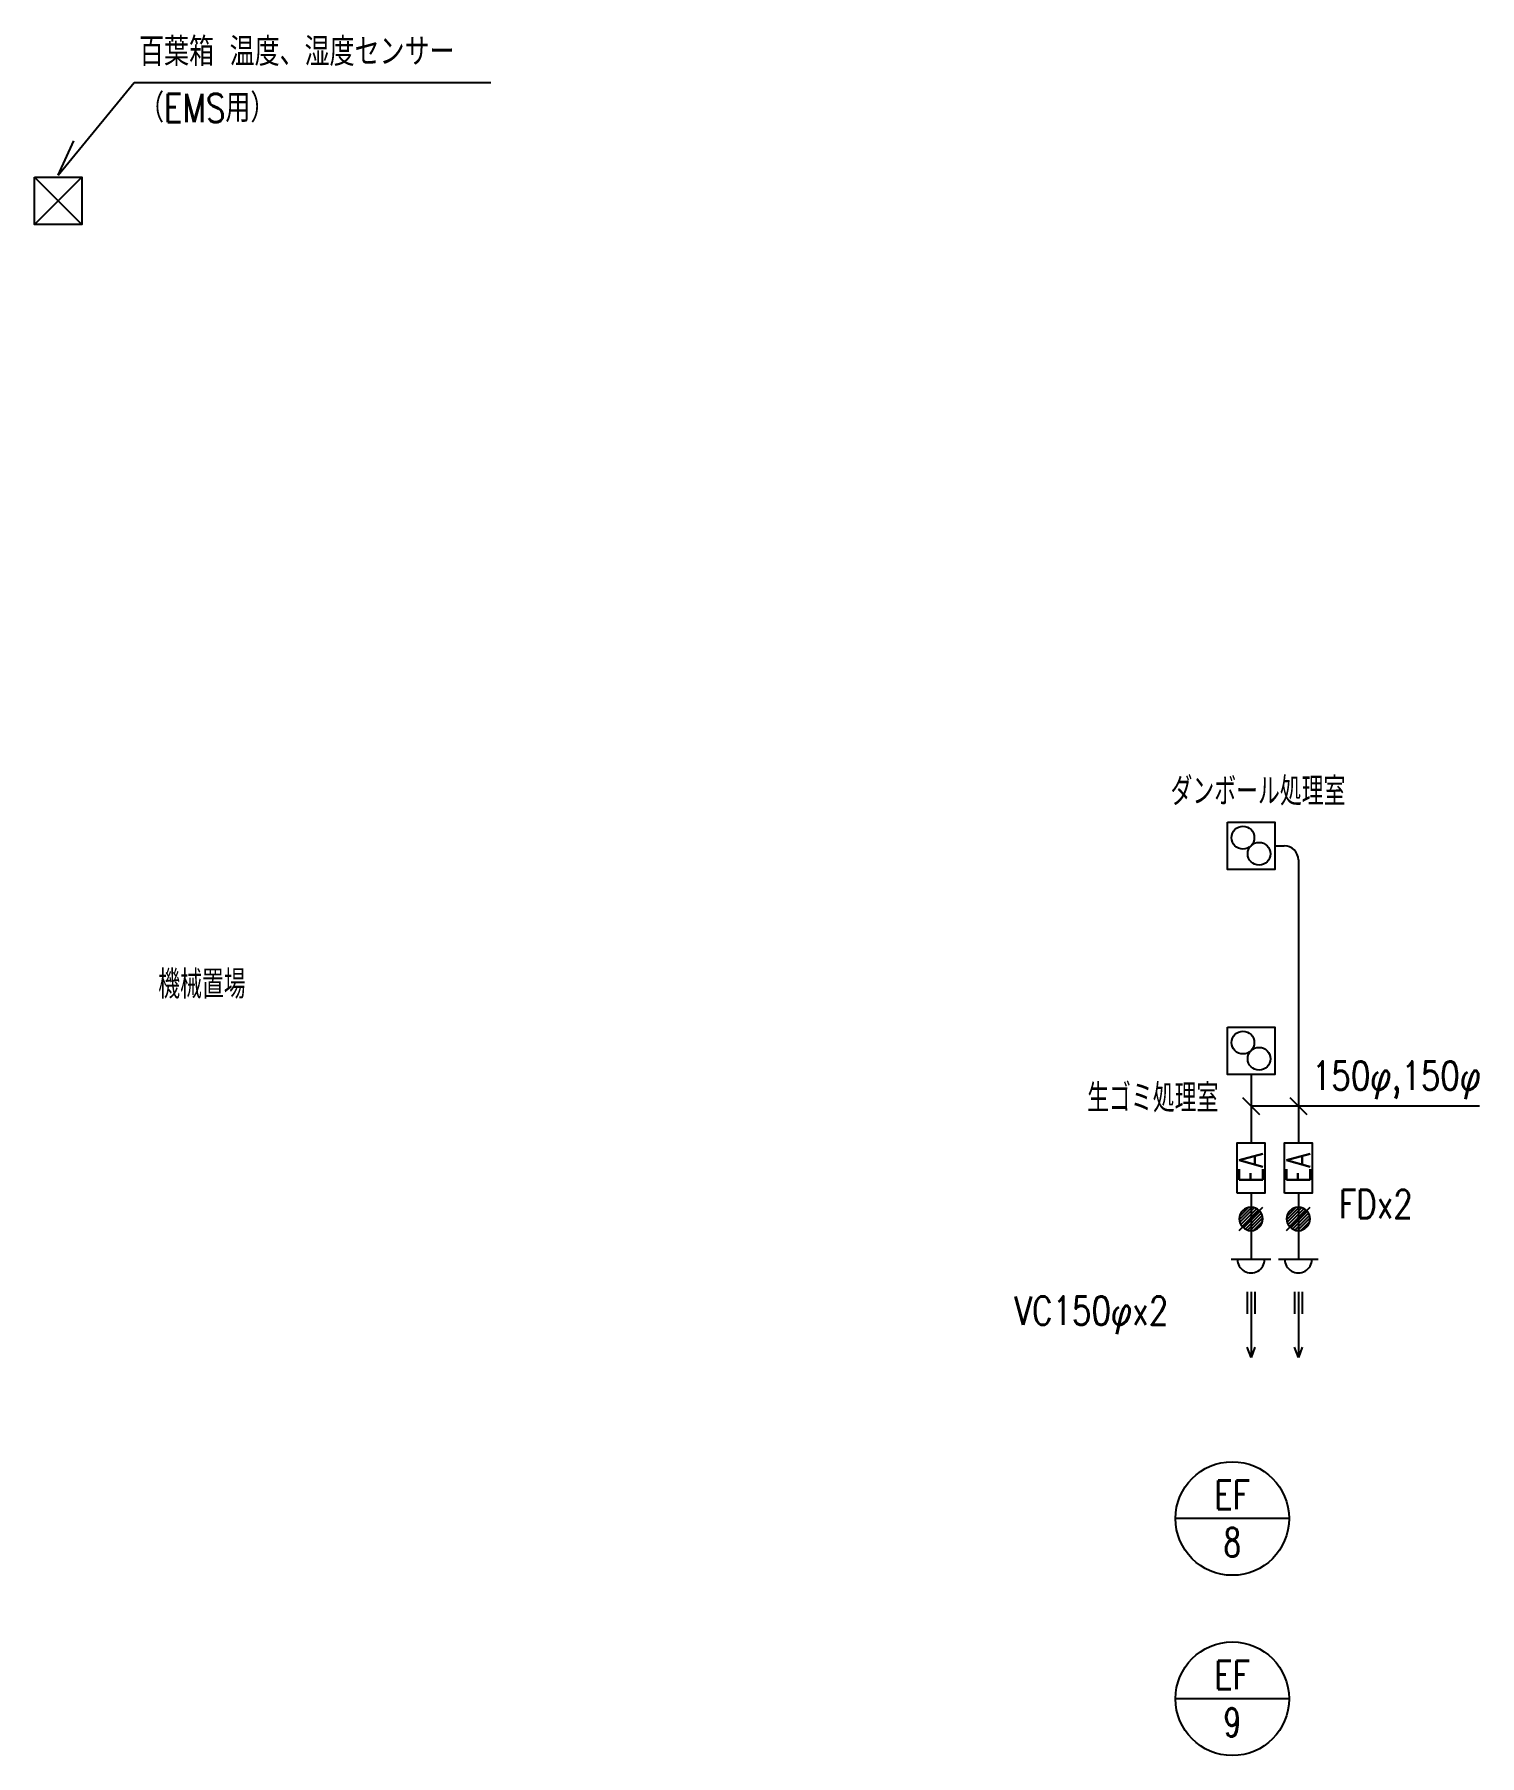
# Model space of a CAD drawing. Header units: millimetres. Extents: x 16327 to 175141, y 1745 to 56935.
# Drawn here: x 16327 to 31597, y 12281 to 30465 of the extents above; entities that cross this region are included whole.
import ezdxf
from ezdxf.enums import TextEntityAlignment as Align

# ---------------------------------------------------------------- set-up
doc = ezdxf.new("R2010")
doc.units = ezdxf.units.MM
doc.header["$LTSCALE"] = 0.2
doc.linetypes.add('DASHED', pattern=[19.05, 12.7, -6.35])
for name, color, linetype in [('00_確認事項', 10, 'DASHED'), ('10機器､器具', 2, 'Continuous'), ('1_機器番号', 3, 'Continuous'), ('22EA(排気ダクト)', 1, 'Continuous'), ('91引出線､表', 7, 'Continuous'), ('92設備記述', 3, 'Continuous'), ('94吹出､吸込', 3, 'Continuous'), ('A_室名1', 8, 'Continuous')]:
    doc.layers.add(name, color=color, linetype=linetype)
doc.layers.add('hojo', color=165, linetype='Continuous', plot=False)
doc.styles.get("Standard").update_dxf_attribs({"font": 'simplex.shx', "width": 0.8, "bigfont": 'extfont2.shx'})

msp = doc.modelspace()

# ---------------------------------------------------------------- texts
at = {"layer": '1_機器番号'}
for s, width, p in [('EF', 0.8, (28983.58, 15035.76)), ('8', 0.7, (28983.58, 14535.76)), ('EF', 0.8, (28983.58, 13131.34)), ('9', 0.7, (28983.58, 12631.34))]:
    msp.add_text(s, height=300, dxfattribs=dict(at, width=width)).set_placement(p, align=Align.MIDDLE_CENTER)
at = {"layer": '92設備記述', "width": 0.8}
for s, p in [('百葉箱 温度、湿度センサー', (17432.81, 30132.14)), ('（EMS用）', (17432.81, 29538.78)), ('FDx2', (30109.19, 17958.19)), ('VC150φx2', (26683.24, 16832.87))]:
    msp.add_text(s, height=300, dxfattribs=at).set_placement(p)
msp.add_text('150φ,150φ', height=300, dxfattribs=at).set_placement((30719.37, 19415.63), align=Align.MIDDLE)
at = {"layer": 'A_室名1', "width": 0.7}
for s, p in [('ダンボール処理室', (28331.46, 22318.3)), ('機械置場', (17634.94, 20278.92)), ('生ゴミ処理室', (27451.11, 19078.29))]:
    msp.add_text(s, height=300, dxfattribs=at).set_placement(p)

# ---------------------------------------------------------------- blocks, each defined once
blk = doc.blocks.new('換気扇A')
at = {"layer": '10機器､器具'}
blk.add_lwpolyline([(-250, 250), (250, 250), (250, -250), (-250, -250)], close=True, dxfattribs=at)
for centre in [(-85, 85), (85, -85)]:
    blk.add_circle(centre, 120, dxfattribs=at)
blk = doc.blocks.new('ベントキャップ')
at = {"layer": '10機器､器具'}
blk.add_line((0, -175), (0, 175), dxfattribs=at)
blk.add_arc((0, 0), 120, 270, 90, dxfattribs=at)
blk = doc.blocks.new('吹出')
at = {"layer": '94吹出､吸込'}
for p, q in [((0, 32.998625), (192.5, 32.998625)), ((0, 0), (577.5, 0)), ((486.83415, 32.998625), (577.5, 0)), ((577.5, 0), (486.83415, -32.998625)), ((0, -32.998625), (192.5, -32.998625))]:
    blk.add_line(p, q, dxfattribs=at)
blk = doc.blocks.new('EA')
at = {"layer": 'hojo'}
blk.add_lwpolyline([(-265, 145), (265, 145), (265, -145), (-265, -145)], close=True, dxfattribs=at)
at = {"layer": '22EA(排気ダクト)', "color": 3, "width": 0.8}
blk.add_text('EA', height=250, dxfattribs=at).set_placement((0, -124), align=Align.CENTER)
blk = doc.blocks.new('FD')
at = {"layer": '10機器､器具', "linetype": 'Continuous'}
for p, q in [((-103, -8), (8, 103)), ((-103, -103), (103, 103)), ((-101, 22), (-22, 101)), ((-99, -30), (30, 99)), ((-90, -50), (50, 90)), ((-79, -66), (66, 79)), ((-66, -79), (79, 66)), ((-50, -90), (90, 50)), ((-30, -99), (99, 30)), ((-8, -103), (103, 8)), ((22, -101), (101, -22))]:
    blk.add_line(p, q, dxfattribs=at)
blk.add_ellipse((0, 0), major_axis=(-72.9, 72.9), ratio=1, start_param=3.926991, end_param=10.210176, dxfattribs=at)

# ---------------------------------------------------------------- linework, layer by layer
at = {"layer": '10機器､器具'}
for p, q in [((16326.61, 28455.3), (16826.61, 28955.3)), ((16326.61, 28955.3), (16826.61, 28455.3))]:
    msp.add_line(p, q, dxfattribs=at)
msp.add_lwpolyline([(16326.61, 28955.3), (16826.61, 28955.3), (16826.61, 28455.3), (16326.61, 28455.3)], close=True, dxfattribs=at)
at = {"layer": '1_機器番号'}
for p, q in [((29583.58, 14785.76), (28383.58, 14785.76)), ((29583.58, 12881.34), (28383.58, 12881.34))]:
    msp.add_line(p, q, dxfattribs=at)
for centre in [(28983.58, 14785.76), (28983.58, 12881.34)]:
    msp.add_circle(centre, 600, dxfattribs=at)
at = {"layer": '22EA(排気ダクト)'}
for p, q in [((29431.69, 21893.59), (29531.69, 21893.59)), ((29681.69, 21743.6), (29681.71, 18754.38)), ((29181.69, 19478.43), (29181.7, 18754.37)), ((29181.71, 18224.37), (29181.72, 17524.87)), ((29681.71, 18224.38), (29681.72, 17524.87))]:
    msp.add_line(p, q, dxfattribs=at)
msp.add_arc((29531.69, 21743.59), 150, 0.000402, 90, dxfattribs=at)
at = {"layer": '91引出線､表'}
for p, q in [((16576.61, 28976.96), (17379.78, 29957.14)), ((17379.78, 29957.14), (21149.7, 29957.14)), ((16576.61, 28976.96), (16741.42, 29341.43)), ((29093.3, 19232.22), (29270.08, 19055.44)), ((31596.82, 19143.84), (29181.69, 19143.84)), ((29593.32, 19232.23), (29770.09, 19055.45))]:
    msp.add_line(p, q, dxfattribs=at)

# ---------------------------------------------------------------- block references
at = {"xscale": 1.2, "yscale": 1.2, "zscale": 1.2}
for p in [(29181.71, 17951.49), (29681.72, 17951.49)]:
    msp.add_blockref('FD', p, dxfattribs=at)
at = {"layer": '00_確認事項'}
for p in [(29181.69, 21893.59), (29181.69, 19728.43)]:
    msp.add_blockref('換気扇A', p, dxfattribs=at)
at = {"layer": '10機器､器具', "xscale": 1.2, "yscale": 1.2, "zscale": 1.2, "rotation": 270}
for p in [(29181.69, 17524.87), (29681.69, 17524.87)]:
    msp.add_blockref('ベントキャップ', p, dxfattribs=at)
at = {"layer": '22EA(排気ダクト)', "rotation": 90}
for p in [(29181.71, 18489.52), (29681.71, 18489.53)]:
    msp.add_blockref('EA', p, dxfattribs=at)
at = {"layer": '94吹出､吸込', "xscale": 1.2, "yscale": 1.2, "zscale": 1.2, "rotation": 270}
for p in [(29181.72, 17180.87), (29681.72, 17180.87)]:
    msp.add_blockref('吹出', p, dxfattribs=at)

msp.set_redraw_order([(e.dxf.handle, doc.entitydb.next_handle()) for e in msp.query("TEXT MTEXT ATTDEF DIMENSION ARC_DIMENSION")])  # texts and dimensions are drawn at this point

doc.saveas('drawing.dxf')
